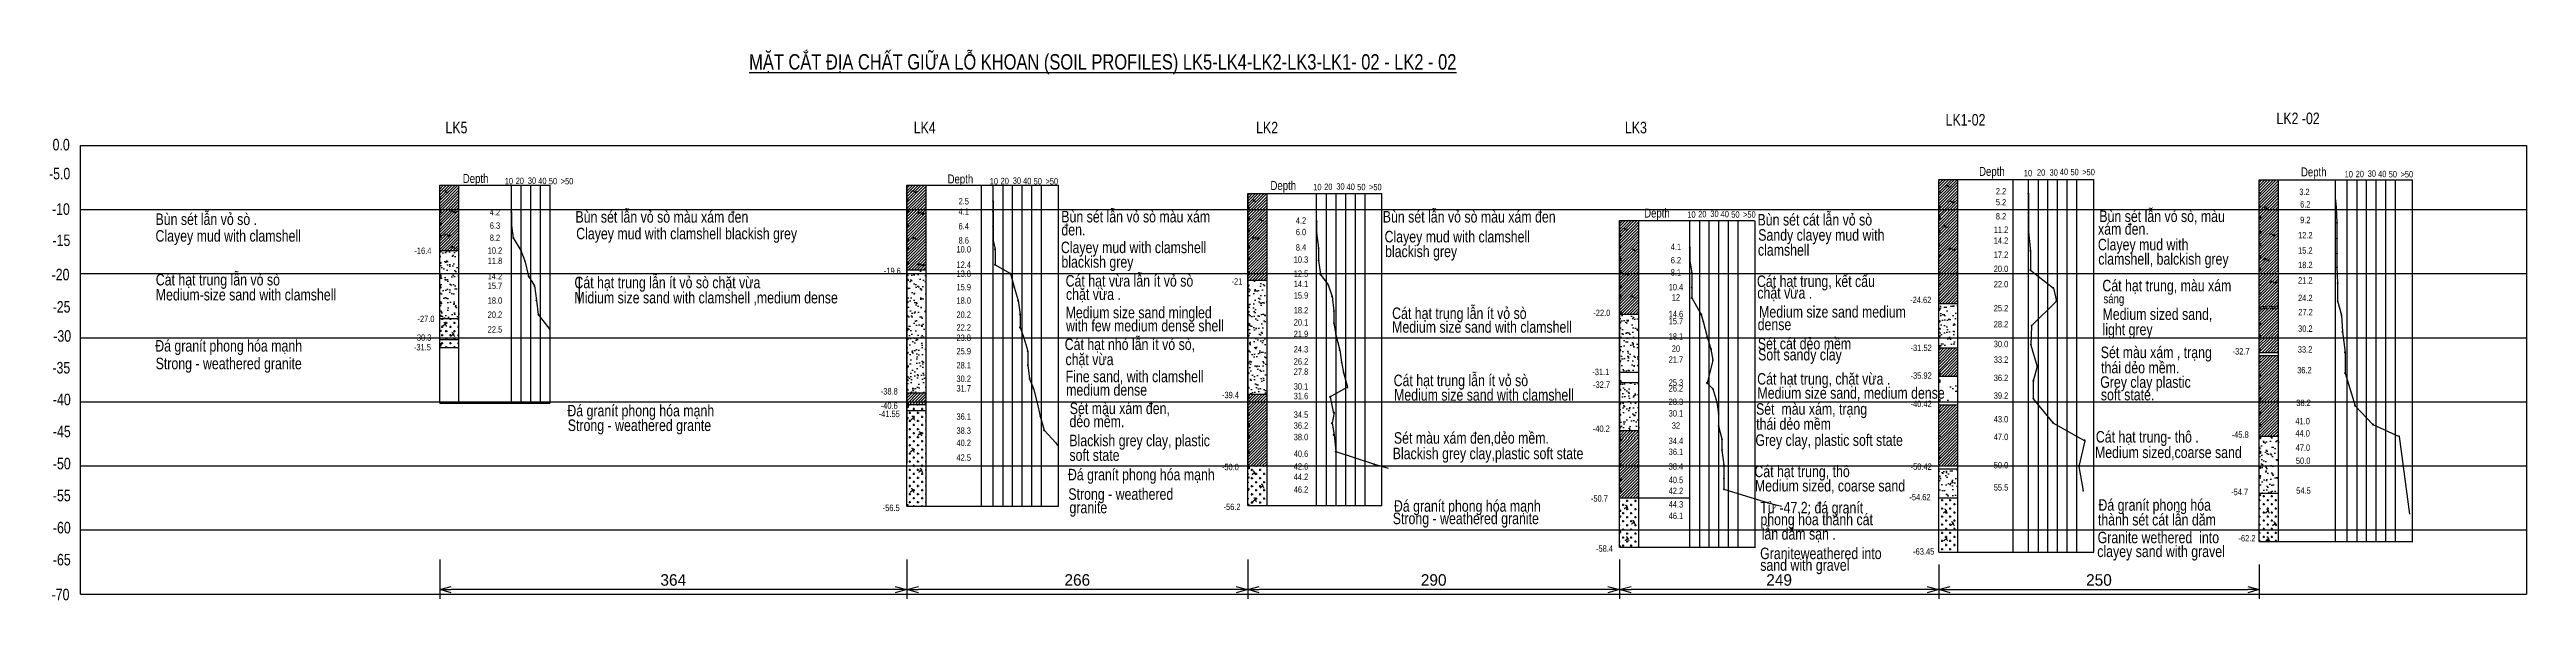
# Model space of a CAD drawing. Header units: millimetres. Extents: x -460 to 3871, y -2191 to 1614.
# Drawn here: x -459 to 1473, y 416 to 846 of the extents above; entities that cross this region are included whole.
import ezdxf
from ezdxf.enums import TextEntityAlignment as Align

# ---------------------------------------------------------------- set-up
doc = ezdxf.new("R2010")
doc.units = ezdxf.units.MM
for name, color, linetype in [('03_Dimension line', 4, 'Continuous'), ('HATCH', 8, 'Continuous'), ('Layer1', 7, 'Continuous'), ('Layer3', 7, 'Continuous'), ('Layer4', 7, 'Continuous'), ('Layer5', 7, 'Continuous'), ('LEGEND', 7, 'Continuous')]:
    doc.layers.add(name, color=color, linetype=linetype)
doc.layers.add('SPT Lines', color=7, linetype='Continuous', lineweight=30)
doc.styles.add('Kich Thuoc', font='vn_vni.shx')
doc.styles.add('TXT3', font='vn_vni.shx', dxfattribs={"width": 0.8})
doc.styles.add('vn_vni', font='vn_vni.shx', dxfattribs={"width": 0.8})
doc.dimstyles.new('D500', dxfattribs={"dimscale": 6, "dimtxt": 1.5, "dimasz": 1.5, "dimexe": 1.2, "dimexo": 0, "dimgap": 0.5, "dimtad": 1, "dimdec": 0, "dimzin": 0, "dimdsep": 46, "dimtxsty": 'Kich Thuoc', "dimblk": 'OPEN30', "dimcen": 0.09, "dimclrd": 256, "dimclre": 256, "dimclrt": 256, "dimadec": 0, "dimazin": 0, "dimtfac": 1, "dimtdec": 0, "dimtmove": 0, "dimatfit": 3, "dimldrblk": 'OPEN30', "dimfxl": 1, "dimtolj": 1, "dimtzin": 0, "dimarcsym": 0})
pattern_1 = [(45, (155.8844, 8.5974), (-1.122532, 1.122532), [])]
pattern_2 = [(0, (-471.6464, 83.2148), (3.175, 3.175), [1.5875, -4.7625]), (90, (-470.8526, 82.421), (-3.175, 3.175), [1.5875, -4.7625])]
pattern_3 = [(37.5, (155.8844, 8.5974), (-0.240005, 7.341199), [0, -5.7912, 0, -6.477, 0, -6.19125]), (7.5, (155.884, 8.597), (6.74285, 10.75238), [0, -3.1242, 0, -5.2197, 0, -2.00025]), (327.5, (151.198, 8.5974), (11.864886, 0.021558), [0, -1.905, 0, -6.858, 0, -8.9535]), (317.5, (151.198, 8.597), (11.45335, 3.34394), [0, -0.9525, 0, -4.4958, 0, -5.1435])]
pattern_4 = [(0, (155.8844, 8.5974), (3.175, 3.175), [1.5875, -4.7625]), (90, (156.678, 7.8036), (-3.175, 3.175), [1.5875, -4.7625])]

msp = doc.modelspace()

# ---------------------------------------------------------------- texts
at = {"layer": 'Layer1', "color": 4, "width": 0.8}
for s, height, style, p in [('%%UMAËT CAÉT ÑÒA CHAÁT GIÖÕA LOÃ KHOAN (SOIL PROFILES) LK5-LK4-LK2-LK3-LK1- 02 - LK2 - 02', 12, 'TXT3', (86.4, 830.5)), ('LK1-02', 9, 'vn_vni', (1019.8, 786.8)), ('LK2 -02', 9, 'vn_vni', (1277.9, 787.9)), ('LK5', 9, 'vn_vni', (-150.5, 780.7)), ('LK4', 9, 'vn_vni', (214.8, 780.7)), ('LK2', 9, 'vn_vni', (481.9, 780.7)), ('LK3', 9, 'vn_vni', (769.6, 780.7))]:
    msp.add_text(s, height=height, dxfattribs=dict(at, style=style)).set_placement(p)
at = {"layer": 'LEGEND', "color": 4, "style": 'vn_vni', "width": 0.8}
for s, height, p in [('0.0', 9, (-450.3, 771.9)), ('-5.0', 9, (-451.5, 749.3)), ('-10', 9, (-450.5, 721.6)), ('-15', 9, (-450.1, 697.2)), ('-16.4', 5, (-168.1, 689.1)), ('-20', 9, (-450.8, 670.5)), ('-19.6', 5, (198.1, 673.3)), ('-21', 5, (466.9, 665.2)), ('-25', 9, (-450, 645.3)), ('-27.0', 5, (-165.7, 635.9)), ('-22.0', 5, (751.6, 640.6)), ('-24.62', 5, (1000.4, 650.7)), ('-30', 9, (-449.5, 622.6)), ('-30.3', 5, (-168.1, 621.3)), ('-35', 9, (-450.2, 597.8)), ('-31.5', 5, (-168.5, 613.8)), ('-31.52', 5, (1000.7, 613.3)), ('-32.7', 5, (1250.3, 610.6)), ('-38.8', 5, (195.7, 579.4)), ('-31.1', 5, (750.8, 594.5)), ('-32.7', 5, (751.4, 584.6)), ('-35.92', 5, (1000.7, 591.7)), ('-40', 9, (-449.8, 573)), ('-41.55', 5, (195.7, 561.7)), ('-40.6', 5, (195.7, 568.2)), ('-39.4', 5, (461.9, 576.5)), ('-40.42', 5, (1000.7, 569.6)), ('-45', 9, (-449.8, 548)), ('-40.2', 5, (751.2, 550.2)), ('-45.8', 5, (1249.6, 545.6)), ('-50', 9, (-449.8, 523)), ('-50.0', 5, (461.8, 520.3)), ('-50.42', 5, (1000.7, 520.6)), ('-55', 9, (-449.8, 498)), ('-54.7', 5, (1249.2, 500.8)), ('-56.5', 5, (197.2, 488.4)), ('-56.2', 5, (463.1, 489.2)), ('-50.7', 5, (749.7, 495.8)), ('-54.62', 5, (999.8, 496.8)), ('-60', 9, (-449.8, 473)), ('-62.2', 5, (1254.9, 464.7)), ('-65', 9, (-449.8, 448)), ('-58.4', 5, (753.7, 456.7)), ('-63.45', 5, (1002.7, 454.4)), ('-70', 9, (-450.8, 420.8))]:
    msp.add_text(s, height=height, dxfattribs=at).set_placement(p, align=Align.MIDDLE)
for s, height, p in [('Depth', 7, (1045.9, 747.5)), ('Depth', 7, (1297, 747.1)), ('Depth', 7, (-137, 742)), ('Depth', 7, (241.2, 741.6)), ('Depth', 7, (493.1, 736.5)), ('Buøn seùt laãn voû soø .', 9, (-376.7, 709.2)), ('Buøn seùt laãn voû soø maøu xaùm ñen', 9, (-49.1, 711)), ('Buøn seùt laãn voû soø maøu xaùm', 9, (329.9, 711.2)), ('Buøn seùt laãn voû soø maøu xaùm ñen', 9, (580.7, 711.1)), ('Depth', 7, (784.6, 715)), (' Buøn seùt caùt laãn voû soø', 9, (870.4, 708.8)), ('Buøn seùt laãn voû soø, maøu', 9, (1139.7, 711.5)), ('Clayey mud with clamshell ', 9, (-376.7, 696.2)), ('Clayey mud with clamshell blackish grey  ', 9, (-48.5, 698)), ('Clayey mud with clamshell ', 9, (329.6, 687.2)), ('ñen.', 9, (330, 701)), ('Clayey mud with clamshell ', 9, (582.1, 695.6)), ('Sandy clayey mud with ', 9, (873.6, 696.9)), ('xaùm ñen.', 9, (1138.7, 701.6)), ('Clayey mud with ', 9, (1138.6, 689.4)), ('blackish grey ', 9, (330, 675.9)), ('blackish grey ', 9, (582.5, 684.1)), (' clamshell', 9, (870.7, 685.2)), ('clamshell, balckish grey', 9, (1138.9, 678.2)), ('Caùt haït trung laãn voû soø', 9, (-376.5, 662)), ('Medium-size sand with clamshell', 9, (-376.5, 650.3)), ('Caùt haït trung laãn ít voû soø chaët vöøa', 9, (-49.9, 659.8)), ('Midium size sand with clamshell ,medium dense ', 9, (-49.9, 648)), ('Caùt haït vöøa laãn ít voû soø', 9, (333.3, 661.1)), ('chaët vöøa .', 9, (333.6, 650.7)), ('Caùt haït trung, keát caáu', 9, (872.6, 660.8)), ('chaët vöøa .', 9, (872.9, 651.7)), ('Caùt haït trung, maøu xaùm', 9, (1142.1, 657.4)), ('Medium size sand mingled ', 9, (333.3, 636.4)), ('Caùt haït trung laãn ít voû soø', 9, (588, 635.8)), ('Medium size sand medium  ', 9, (874.3, 636.9)), ('Medium sized sand, ', 9, (1142.2, 635.1)), ('saùng', 7, (1142.9, 648.1)), (' Ñaù granít phong hoùa maïnh', 9, (-379.6, 610.4)), (' Caùt haït nhoû laãn ít voû soø,', 9, (329.9, 611.6)), ('with few medium dense shell', 9, (333.6, 626.1)), ('Medium size sand with clamshell  ', 9, (588, 625.1)), (' dense ', 9, (870.5, 627.1)), ('Seùt caùt deûo meàm', 9, (873.3, 612.1)), ('light grey', 9, (1142.2, 623.2)), ('Strong - weathered granite ', 9, (-376.6, 596.6)), (' chaët vöøa', 9, (330.5, 599.8)), ('Soft sandy clay', 9, (873.5, 603.5)), ('Seùt maøu xaùm , traïng', 9, (1140.8, 605.3)), ('thaùi deûo meàm.', 9, (1141.1, 593.4)), ('Fine sand, with clamshell ', 9, (333.3, 586.5)), ('medium dense ', 9, (333.7, 576)), ('Caùt haït trung laãn ít voû soø', 9, (589.2, 583.4)), ('Medium size sand with clamshell  ', 9, (589.5, 572.1)), ('Caùt haït trung, chaët vöøa .', 9, (872.8, 584.6)), ('Medium size sand, medium dense', 9, (873, 573.6)), ('Grey clay plastic', 9, (1140.4, 582.1)), ('soft state.', 9, (1140.9, 572.3)), (' Ñaù granít phong hoùa maïnh', 9, (-58.1, 559.8)), ('deûo meàm.', 9, (336.3, 551.4)), ('Seùt maøu xaùm ñen,', 9, (336.5, 561.6)), ('Seùt  maøu xaùm, traïng', 9, (871.9, 561.1)), ('Strong - weathered grante', 9, (-55.1, 548.4)), (' Blackish grey clay, plastic', 9, (333.5, 536.5)), ('Seùt maøu xaùm ñen,deûo meàm.', 9, (589.4, 538.5)), ('Grey clay, plastic soft state', 9, (871.4, 536.8)), ('thaùi deûo meàm', 9, (872, 549.4)), ('Caùt haït trung- thoâ .', 9, (1137, 539.4)), (' soft state', 9, (333.6, 525.1)), (' Blackish grey clay,plastic soft state', 9, (585.8, 526.4)), ('Caùt haït trung, thoâ', 9, (870.6, 512.4)), ('Medium sized,coarse sand', 9, (1136.3, 527.3)), (' Ñaù granít phong hoùa maïnh', 9, (332.4, 509.9)), ('Strong - weathered ', 9, (335.4, 494.7)), ('Medium sized, coarse sand', 9, (871, 501.2)), ('granite', 9, (336.3, 484.2)), ('Strong - weathered granite ', 9, (588.5, 475.7)), ('Ñaù granít phong hoùa maïnh', 9, (589.4, 485.4)), ('Töø -47.2: ñaù granít', 9, (875.2, 484.1)), ('phong hoùa thaønh caùt', 9, (875.3, 474.9)), ('thaønh seùt caùt laãn daêm', 9, (1138.6, 474.7)), ('Ñaù granít phong hoùa', 9, (1139, 486.2)), ('laãn daêm saïn .', 9, (876.3, 463.6)), ('Granite wethered  into ', 9, (1138.4, 460.8)), (' sand with gravel ', 9, (872.5, 439.3)), ('Graniteweathered into ', 9, (875.1, 448.4)), ('clayey sand with gravel', 9, (1138.1, 450))]:
    msp.add_text(s, height=height, dxfattribs=at).set_placement(p)
for s, p in [('10', (-101, 743.4)), ('20', (-92.5, 743.6)), ('30', (-83, 743.8)), ('40', (-74.9, 743.6)), ('50', (-66.6, 743.4)), ('>50', (-55.7, 743.4)), ('10', (277.3, 743.3)), ('20', (285.8, 743.5)), ('30', (295.3, 743.8)), ('40', (303.3, 743.5)), ('50', (311.6, 743.3)), ('>50', (322.5, 743.3)), ('10', (529.7, 738.8)), ('20', (538.2, 739)), ('30', (547.7, 739.3)), ('40', (555.7, 739)), ('50', (564, 738.8)), ('>50', (574.9, 738.8)), ('2.2', (1063, 735.5)), ('10', (1084.1, 749.7)), ('20', (1094.3, 750.2)), ('30', (1104.1, 750.2)), ('40', (1112.1, 750.7)), ('50', (1120.4, 750.5)), ('>50', (1131.3, 750.5)), ('3.2', (1299.7, 735)), ('10', (1334.3, 748.8)), ('20', (1342.9, 749)), ('30', (1352.3, 749.3)), ('40', (1360.4, 749)), ('50', (1368.7, 748.8)), ('>50', (1379.6, 748.8)), ('4.2', (-111.9, 719.2)), ('4.1', (253.8, 719.7)), ('2.5', (253.8, 727.7)), ('4.2', (516.9, 712.7)), ('10', (821.5, 717.4)), ('20', (830, 717.7)), ('30', (839.5, 717.9)), ('40', (847.5, 717.7)), ('50', (855.8, 717.4)), ('>50', (866.7, 717.4)), ('5.2', (1063, 727)), ('8.2', (1063, 716)), ('9.2', (1300.4, 713.1)), ('6.2', (1300.4, 725.3)), ('8.2', (-111.9, 699.2)), ('6.3', (-111.9, 708.7)), ('8.6', (253.8, 697.2)), ('6.4', (253.8, 708.2)), ('6.0', (516.9, 703.7)), ('11.2', (1063, 705.5)), ('14.2', (1063, 697)), ('12.2', (1300.4, 701.2)), ('10.2', (-111.9, 689.2)), ('11.8', (-111.9, 681.2)), ('10.0', (253.8, 690.2)), ('12.4', (253.8, 678.2)), ('10.3', (516.9, 682.2)), ('8.4', (516.9, 691.7)), ('4.1', (809.4, 692.2)), ('6.2', (809.4, 681.7)), ('20.0', (1063, 675)), ('17.2', (1063, 686)), ('15.2', (1300.4, 689.3)), ('18.2', (1300.4, 678)), ('14.2', (-111.9, 669.2)), ('15.7', (-111.9, 661.7)), ('13.8', (253.8, 671.2)), ('15.9', (253.8, 660.7)), ('12.5', (516.9, 671.2)), ('14.1', (516.9, 663.2)), ('10.4', (809.4, 660.7)), ('8.1', (809.4, 672.2)), ('22.0', (1063, 663)), ('21.2', (1300.4, 666)), ('20.2', (-111.9, 639.2)), ('18.0', (-111.9, 650.2)), ('20.2', (253.8, 639.2)), ('18.0', (253.8, 650.2)), ('15.9', (516.9, 654.2)), ('18.2', (516.9, 642.7)), ('14.6', (809.4, 639.7)), ('12', (809.4, 652.7)), ('25.2', (1063, 644.3)), ('24.2', (1300.4, 652.3)), ('27.2', (1300.6, 641.2)), ('22.5', (-111.9, 627.7)), ('22.2', (253.8, 629.2)), ('23.8', (253.8, 621.2)), ('20.1', (516.9, 633.2)), ('21.9', (516.9, 624.2)), ('15.7', (809.4, 634.2)), ('18.1', (809.4, 622.2)), ('28.2', (1063, 631.8)), ('30.0', (1063, 616.3)), ('30.2', (1300.4, 628.3)), ('25.9', (253.8, 610.7)), ('28.1', (253.8, 599.7)), ('24.3', (516.9, 612.2)), ('26.2', (516.9, 602.7)), ('21.7', (809.4, 604.2)), ('20', (809.4, 612.7)), ('33.2', (1063, 604.1)), ('33.2', (1300.2, 612.1)), ('30.2', (253.8, 589.2)), ('31.7', (253.8, 581.7)), ('30.1', (516.9, 583.2)), ('27.8', (516.9, 594.7)), ('25.3', (809.4, 586.2)), ('26.2', (809.4, 581.7)), ('36.2', (1063, 589.9)), ('36.2', (1299.7, 595.9)), ('36.1', (253.8, 559.7)), ('31.6', (516.9, 575.7)), ('34.5', (516.9, 561.2)), ('30.1', (809.4, 562.2)), ('28.3', (809.4, 571.2)), ('39.2', (1063, 576.1)), ('38.2', (1299, 570.4)), ('40.2', (253.8, 539.2)), ('38.3', (253.8, 548.7)), ('36.2', (516.9, 552.7)), ('38.0', (516.9, 543.7)), ('34.4', (809.4, 540.7)), ('32', (809.4, 552.7)), ('43.0', (1063, 557.6)), ('47.0', (1063, 543.8)), ('41.0', (1298.3, 556.1)), ('44.0', (1298.3, 546.6)), ('42.5', (253.8, 527.7)), ('40.6', (516.9, 530.7)), ('42.6', (516.9, 520.7)), ('36.1', (809.4, 532.2)), ('38.4', (809.4, 520.7)), ('50.0', (1063, 521.7)), ('47.0', (1298.5, 535.4)), ('50.0', (1298.7, 525.2)), ('44.2', (516.9, 512.7)), ('46.2', (516.9, 502.7)), ('40.5', (809.4, 510.2)), ('42.2', (809.4, 501.7)), ('55.5', (1063, 504.4)), ('54.5', (1299, 501.9)), ('44.3', (809.4, 491.2)), ('46.1', (809.4, 482.2))]:
    msp.add_text(s, height=5, dxfattribs=at).set_placement(p, align=Align.MIDDLE_CENTER)

# ---------------------------------------------------------------- blocks, each defined once
blk = doc.blocks.new('WeaSym')
at = {"layer": 'Layer5'}
for points, knots in [([(0.3, 0.4), (0.2, 0.4), (0.1, 0.3), (-0.1, 0.2), (-0.3, -0.1), (-0.2, -0.6), (-1, -0.9), (-1.6, -1.2), (-1.6, -1.6), (-1.7, -1.7)], [0, 0, 0, 0, 0.248602, 0.391484, 0.732345, 1.135543, 1.988104, 2.650597, 3.069283, 3.069283, 3.069283, 3.069283]), ([(-1, 1.5), (-0.7, 1.4), (-0.1, 1.2), (0.4, 0.2), (0.4, -0.8), (0.9, -1.4), (1.1, -1.7)], [0, 0, 0, 0, 0.980013, 1.868212, 3.088691, 4.043605, 4.043605, 4.043605, 4.043605])]:
    blk.add_open_spline(points, degree=3, knots=knots, dxfattribs=at)
blk = doc.blocks.new('Mud')
at = {"layer": 'Layer1'}
blk.add_open_spline([(-2.5, -0.5), (-2.3, -0.2), (-2, 0.3), (-1.2, 0.8), (-0.4, 0.4), (0.1, -0.1), (0.7, -0.7), (1.5, -0.9), (2, -0.3), (2.3, 0.1), (2.4, 0.3)], degree=3, knots=[0, 0, 0, 0, 1.010535, 1.796684, 2.438777, 3.51977, 4.07449, 5.00931, 5.585625, 6.332998, 6.332998, 6.332998, 6.332998], dxfattribs=at)
blk = doc.blocks.new('MAUVUONG')
blk.add_lwpolyline([(0, -2), (0, 0), (1, 0), (1, -2)], close=True)
blk.add_solid([(0, 0), (1, 0), (0, -2), (1, -2)])
blk = doc.blocks.new('_Open30')
at = {"color": 0, "linetype": 'ByBlock', "lineweight": -2}
for p, q in [((-1, 0.27), (0, 0)), ((0, 0), (-1, -0.27)), ((0, 0), (-1, 0))]:
    blk.add_line(p, q, dxfattribs=at)
blk = doc.blocks.new('*D4')
at = {"layer": '03_Dimension line', "lineweight": -2, "transparency": 16777216}
for p, q in [((1014.4, 444.1), (1014.4, 417.4)), ((1264.5, 444.1), (1264.5, 417.4)), ((1023.4, 424.6), (1255.5, 424.6))]:
    blk.add_line(p, q, dxfattribs=at)
at = {"layer": 'DEFPOINTS', "color": 0, "transparency": 16777216}
for p in [(1014.4, 444.1), (1264.5, 444.1), (1264.5, 424.6)]:
    blk.add_point(p, dxfattribs=at)
at = {"layer": '03_Dimension line', "lineweight": -2, "transparency": 16777216, "xscale": 9, "yscale": 9, "zscale": 9, "rotation": 180}
blk.add_blockref('_Open30', (1014.4, 424.6), dxfattribs=at)
at = {"layer": '03_Dimension line', "lineweight": -2, "transparency": 16777216, "xscale": 9, "yscale": 9, "zscale": 9}
blk.add_blockref('_Open30', (1264.5, 424.6), dxfattribs=at)
at = {"layer": '03_Dimension line', "transparency": 16777216, "insert": (1139.4, 432.1), "char_height": 9, "attachment_point": 5, "style": 'Kich Thuoc'}
blk.add_mtext('\\A1;250', dxfattribs=at)
blk = doc.blocks.new('*D5')
at = {"layer": '03_Dimension line', "lineweight": -2, "transparency": 16777216}
for p, q in [((765.4, 448.1), (765.4, 417.4)), ((1014.4, 444.1), (1014.4, 417.4)), ((1005.4, 424.6), (774.4, 424.6))]:
    blk.add_line(p, q, dxfattribs=at)
at = {"layer": 'DEFPOINTS', "color": 0, "transparency": 16777216}
for p in [(765.4, 448.1), (1014.4, 444.1), (765.4, 424.6)]:
    blk.add_point(p, dxfattribs=at)
at = {"layer": '03_Dimension line', "lineweight": -2, "transparency": 16777216, "xscale": 9, "yscale": 9, "zscale": 9, "rotation": 180}
blk.add_blockref('_Open30', (765.4, 424.6), dxfattribs=at)
at = {"layer": '03_Dimension line', "lineweight": -2, "transparency": 16777216, "xscale": 9, "yscale": 9, "zscale": 9}
blk.add_blockref('_Open30', (1014.4, 424.6), dxfattribs=at)
at = {"layer": '03_Dimension line', "transparency": 16777216, "insert": (889.9, 432.1), "char_height": 9, "attachment_point": 5, "style": 'Kich Thuoc'}
blk.add_mtext('\\A1;249', dxfattribs=at)
blk = doc.blocks.new('*D6')
at = {"layer": '03_Dimension line', "lineweight": -2, "transparency": 16777216}
for p, q in [((475.4, 448.1), (475.4, 417.4)), ((765.4, 448.1), (765.4, 417.4)), ((756.4, 424.6), (484.4, 424.6))]:
    blk.add_line(p, q, dxfattribs=at)
at = {"layer": 'DEFPOINTS', "color": 0, "transparency": 16777216}
for p in [(475.4, 448.1), (765.4, 448.1), (475.4, 424.6)]:
    blk.add_point(p, dxfattribs=at)
at = {"layer": '03_Dimension line', "lineweight": -2, "transparency": 16777216, "xscale": 9, "yscale": 9, "zscale": 9, "rotation": 180}
blk.add_blockref('_Open30', (475.4, 424.6), dxfattribs=at)
at = {"layer": '03_Dimension line', "lineweight": -2, "transparency": 16777216, "xscale": 9, "yscale": 9, "zscale": 9}
blk.add_blockref('_Open30', (765.4, 424.6), dxfattribs=at)
at = {"layer": '03_Dimension line', "transparency": 16777216, "insert": (620.4, 432.1), "char_height": 9, "attachment_point": 5, "style": 'Kich Thuoc'}
blk.add_mtext('\\A1;290', dxfattribs=at)
blk = doc.blocks.new('*D7')
at = {"layer": '03_Dimension line', "lineweight": -2, "transparency": 16777216}
for p, q in [((209.4, 448.1), (209.4, 417.4)), ((475.4, 448.1), (475.4, 417.4)), ((466.4, 424.6), (218.4, 424.6))]:
    blk.add_line(p, q, dxfattribs=at)
at = {"layer": 'DEFPOINTS', "color": 0, "transparency": 16777216}
for p in [(209.4, 448.1), (475.4, 448.1), (209.4, 424.6)]:
    blk.add_point(p, dxfattribs=at)
at = {"layer": '03_Dimension line', "lineweight": -2, "transparency": 16777216, "xscale": 9, "yscale": 9, "zscale": 9, "rotation": 180}
blk.add_blockref('_Open30', (209.4, 424.6), dxfattribs=at)
at = {"layer": '03_Dimension line', "lineweight": -2, "transparency": 16777216, "xscale": 9, "yscale": 9, "zscale": 9}
blk.add_blockref('_Open30', (475.4, 424.6), dxfattribs=at)
at = {"layer": '03_Dimension line', "transparency": 16777216, "insert": (342.4, 432.1), "char_height": 9, "attachment_point": 5, "style": 'Kich Thuoc'}
blk.add_mtext('\\A1;266', dxfattribs=at)
blk = doc.blocks.new('*D8')
at = {"layer": '03_Dimension line', "lineweight": -2, "transparency": 16777216}
for p, q in [((-155, 448.1), (-155, 417.4)), ((209.4, 448.1), (209.4, 417.4)), ((200.4, 424.6), (-146, 424.6))]:
    blk.add_line(p, q, dxfattribs=at)
at = {"layer": 'DEFPOINTS', "color": 0, "transparency": 16777216}
for p in [(-155, 448.1), (209.4, 448.1), (-155, 424.6)]:
    blk.add_point(p, dxfattribs=at)
at = {"layer": '03_Dimension line', "lineweight": -2, "transparency": 16777216, "xscale": 9, "yscale": 9, "zscale": 9, "rotation": 180}
blk.add_blockref('_Open30', (-155, 424.6), dxfattribs=at)
at = {"layer": '03_Dimension line', "lineweight": -2, "transparency": 16777216, "xscale": 9, "yscale": 9, "zscale": 9}
blk.add_blockref('_Open30', (209.4, 424.6), dxfattribs=at)
at = {"layer": '03_Dimension line', "transparency": 16777216, "insert": (27.2, 432.1), "char_height": 9, "attachment_point": 5, "style": 'Kich Thuoc'}
blk.add_mtext('\\A1;364', dxfattribs=at)

# ---------------------------------------------------------------- dimensions: what is measured, and where the dimension line sits
at = {"layer": '03_Dimension line', "color": 4}
for base, p1, p2, picture, middle in [((-155, 424.6), (209.4, 448.1), (-155, 448.1), '*D8', (27.2, 432.1)), ((209.4, 424.6), (475.4, 448.1), (209.4, 448.1), '*D7', (342.4, 432.1)), ((475.4, 424.6), (765.4, 448.1), (475.4, 448.1), '*D6', (620.4, 432.1)), ((765.4, 424.6), (1014.4, 444.1), (765.4, 448.1), '*D5', (889.9, 432.1)), ((1264.5, 424.6), (1014.4, 444.1), (1264.5, 444.1), '*D4', (1139.4, 432.1))]:
    dim = msp.add_linear_dim(base=base, p1=p1, p2=p2, dimstyle='D500', dxfattribs=at)
    dim.commit()
    dim.dimension.update_dxf_attribs({"geometry": picture, "text_midpoint": middle})

# ---------------------------------------------------------------- hatches: boundary and pattern name
at = {"layer": 'HATCH'}
h = msp.add_hatch(dxfattribs=at)
h.set_pattern_fill('ANSI31', color=256, scale=0.5, style=0)
h.set_pattern_definition(pattern_1)
h.paths.add_polyline_path([(-140, 740.2), (-155, 740.2), (-155, 728.2), (-140, 728.2)])
h.paths.add_polyline_path([(-140, 728.2), (-155, 728.2), (-155, 721), (-154, 721), (-154, 719), (-155, 719), (-155, 710.5), (-154, 710.5), (-154, 708.5), (-155, 708.5), (-155, 701.2), (-154, 701.2), (-154, 699.2), (-155, 699.2), (-155, 689.2), (-140, 689.2)])
h = msp.add_hatch(dxfattribs=at)
h.set_pattern_fill('ANSI31', color=256, scale=0.5, style=0)
h.set_pattern_definition(pattern_1)
h.paths.add_polyline_path([(224.4, 740.2), (209.4, 740.2), (209.4, 727.2), (224.4, 727.2)])
h.paths.add_polyline_path([(224.4, 727.2), (209.4, 727.2), (209.4, 721.5), (210.4, 721.5), (210.4, 719.5), (209.4, 719.5), (209.4, 710.2), (210.4, 710.2), (210.4, 708.2), (209.4, 708.2), (209.4, 699), (210.4, 699), (210.4, 697), (209.4, 697), (209.4, 692), (210.4, 692), (210.4, 690), (209.4, 690), (209.4, 680), (210.4, 680), (210.4, 678), (209.4, 678), (209.4, 674.2), (224.4, 674.2)])
h = msp.add_hatch(dxfattribs=at)
h.set_pattern_fill('ANSI31', color=256, scale=0.5, style=0)
h.set_pattern_definition(pattern_1)
h.paths.add_polyline_path([(1029.4, 721.2), (1014.4, 721.2), (1014.4, 716), (1015.4, 716), (1015.4, 714), (1014.4, 714), (1014.4, 705), (1015.4, 705), (1015.4, 703), (1014.4, 703), (1014.4, 686), (1015.4, 686), (1015.4, 684), (1014.4, 684), (1014.4, 671.2), (1029.4, 671.2)])
h.paths.add_polyline_path([(1029.4, 744.8), (1014.4, 744.8), (1014.4, 724.5), (1015.4, 724.5), (1015.4, 722.5), (1014.4, 722.5), (1014.4, 721.2), (1029.4, 721.2)])
h.paths.add_polyline_path([(1029.4, 647.8), (1029.4, 671.2), (1014.4, 671.2), (1014.4, 647.8)])
h = msp.add_hatch(dxfattribs=at)
h.set_pattern_fill('ANSI31', color=256, scale=0.5, style=0)
h.set_pattern_definition(pattern_1)
h.paths.add_polyline_path([(1279.5, 744.3), (1264.5, 744.3), (1264.5, 721.2), (1279.5, 721.2)])
h = msp.add_hatch(dxfattribs=at)
h.set_pattern_fill('ANSI31', color=256, scale=0.5, style=0)
h.set_pattern_definition(pattern_1)
h.paths.add_polyline_path([(490.4, 733.7), (475.4, 733.7), (475.4, 716.7), (490.4, 716.7)])
h.paths.add_polyline_path([(490.4, 716.7), (475.4, 716.7), (475.4, 714.7), (476.4, 714.7), (476.4, 712.7), (475.4, 712.7), (475.4, 705.5), (476.4, 705.5), (476.4, 703.5), (475.4, 703.5), (475.4, 693.5), (476.4, 693.5), (476.4, 691.5), (475.4, 691.5), (475.4, 684), (476.4, 684), (476.4, 682), (475.4, 682), (475.4, 673), (476.4, 673), (476.4, 671), (475.4, 671), (475.4, 666.2), (490.4, 666.2)])
h = msp.add_hatch(dxfattribs=at)
h.set_pattern_fill('ANSI31', color=256, scale=0.5, style=0)
h.set_pattern_definition(pattern_1)
h.paths.add_polyline_path([(1279.5, 671.2), (1279.5, 721.2), (1264.5, 721.2), (1264.5, 715.8), (1265.5, 715.8), (1265.5, 713.8), (1264.5, 713.8), (1264.5, 704.3), (1265.5, 704.3), (1265.5, 702.3), (1264.5, 702.3), (1264.5, 694.8), (1265.5, 694.8), (1265.5, 692.8), (1264.5, 692.8), (1264.5, 685.3), (1265.5, 685.3), (1265.5, 683.3), (1264.5, 683.3), (1264.5, 671.2)])
h = msp.add_hatch(dxfattribs=at)
h.set_pattern_fill('ANSI31', color=256, scale=0.5, style=0)
h.set_pattern_definition(pattern_1)
h.paths.add_polyline_path([(780.4, 712.7), (765.4, 712.7), (765.4, 691.2), (780.4, 691.2)])
h.paths.add_polyline_path([(780.4, 691.2), (765.4, 691.2), (765.4, 683.2), (766.4, 683.2), (766.4, 681.2), (765.4, 681.2), (765.4, 673.7), (766.4, 673.7), (766.4, 671.7), (765.4, 671.7), (765.4, 662.2), (766.4, 662.2), (766.4, 660.2), (765.4, 660.2), (765.4, 654.2), (766.4, 654.2), (766.4, 652.2), (765.4, 652.2), (765.4, 641.2), (766.4, 641.2), (766.4, 639.7), (780.4, 639.7)])
h = msp.add_hatch(dxfattribs=at)
h.set_pattern_fill('ANSI31', color=256, scale=0.5, style=0)
h.set_pattern_definition(pattern_1)
h.paths.add_polyline_path([(1264.5, 621.2), (1279.5, 621.2), (1279.5, 671.2), (1264.5, 671.2)])
h.paths.add_polyline_path([(1154.3, 628.3), (1267.7, 628.3), (1267.7, 603.6), (1154.3, 603.6)], flags=9)
h = msp.add_hatch(dxfattribs=at)
h.set_pattern_fill('ANSI31', color=256, scale=0.5, style=0)
h.set_pattern_definition(pattern_1)
h.paths.add_polyline_path([(1279.5, 609.8), (1279.5, 621.2), (1264.5, 621.2), (1264.5, 609.8)])
h.paths.add_polyline_path([(1154.3, 628.3), (1267.7, 628.3), (1267.7, 603.6), (1154.3, 603.6)], flags=9)
h = msp.add_hatch(dxfattribs=at)
h.set_pattern_fill('ANSI31', color=256, scale=0.5, style=0)
h.set_pattern_definition(pattern_1)
h.paths.add_polyline_path([(1029.4, 613.3), (1014.4, 613.3), (1014.4, 594.5), (1015.4, 594.5), (1015.4, 592.5), (1014.4, 592.5), (1014.4, 591.3), (1029.4, 591.3)])
h = msp.add_hatch(dxfattribs=at)
h.set_pattern_fill('ANSI31', color=256, scale=0.5, style=0)
h.set_pattern_definition(pattern_1)
h.paths.add_polyline_path([(1279.5, 607.3), (1264.5, 607.3), (1264.5, 574.3), (1265.5, 574.3), (1265.5, 572.3), (1264.5, 572.3), (1264.5, 571.2), (1279.5, 571.2), (1279.5, 574.3)])
h.paths.add_polyline_path([(1265.5, 561.3), (1264.5, 561.3), (1264.5, 553.8), (1265.5, 553.8), (1265.5, 551.8), (1264.5, 551.8), (1264.5, 544.3), (1279.5, 544.3), (1279.5, 571.2), (1264.5, 571.2), (1264.5, 563.3), (1265.5, 563.3)])
h = msp.add_hatch(dxfattribs=at)
h.set_pattern_fill('ANSI31', color=256, scale=0.5, style=0)
h.set_pattern_definition(pattern_1)
h.paths.add_polyline_path([(224.4, 578.2), (209.4, 578.2), (209.4, 570.2), (224.4, 570.2)])
h = msp.add_hatch(dxfattribs=at)
h.set_pattern_fill('ANSI31', color=256, scale=0.5, style=0)
h.set_pattern_definition(pattern_1)
h.paths.add_polyline_path([(490.4, 577.2), (475.4, 577.2), (475.4, 563.7), (490.4, 563.7)])
h = msp.add_hatch(dxfattribs=at)
h.set_pattern_fill('ANSI31', color=256, scale=0.5, style=0)
h.set_pattern_definition(pattern_1)
h.paths.add_polyline_path([(490.4, 563.7), (475.4, 563.7), (475.4, 554.2), (476.4, 554.2), (476.4, 552.2), (475.4, 552.2), (475.4, 545.5), (476.4, 545.5), (476.4, 543.5), (475.4, 543.5), (475.4, 532.5), (476.4, 532.5), (476.4, 530.5), (475.4, 530.5), (475.4, 521.2), (490.4, 521.2)])
h = msp.add_hatch(dxfattribs=at)
h.set_pattern_fill('ANSI31', color=256, scale=0.5, style=0)
h.set_pattern_definition(pattern_1)
h.paths.add_polyline_path([(1029.4, 568.8), (1014.4, 568.8), (1014.4, 521.2), (1029.4, 521.2)])
h = msp.add_hatch(dxfattribs=at)
h.set_pattern_fill('ANSI31', color=256, scale=0.5, style=0)
h.set_pattern_definition(pattern_1)
h.paths.add_polyline_path([(780.4, 542.7), (765.4, 542.7), (765.4, 542.2), (766.4, 542.2), (766.4, 540.2), (765.4, 540.2), (765.4, 533.7), (766.4, 533.7), (766.4, 531.7), (765.4, 531.7), (765.4, 522.2), (766.4, 522.2), (766.4, 520.2), (765.4, 520.2), (765.4, 511.7), (766.4, 511.7), (766.4, 509.7), (765.4, 509.7), (765.4, 503.2), (766.4, 503.2), (766.4, 501.2), (765.4, 501.2), (765.4, 496.2), (780.4, 496.2)])
at = {"layer": 'Layer1'}
h = msp.add_hatch(dxfattribs=at)
h.set_pattern_fill('DOTS', color=256, style=0)
h.set_pattern_definition([(0, (-596.6645, 993.3315), (0.79375, 1.5875), [0, -1.5875])])
h.paths.add_polyline_path([(1264.5, 645.8), (1264.5, 643.3), (1279.5, 643.3), (1279.5, 645.8)])
h.paths.add_polyline_path([(1266.7, 641.3), (1278.4, 641.3), (1278.4, 648.9), (1266.7, 648.9)], flags=9)
h = msp.add_hatch(dxfattribs=at)
h.set_pattern_fill('AR-SAND', color=256, scale=0.5, style=0)
h.set_pattern_definition([(37.5, (155.884, 8.597), (-0.8, 24.47066), [0, -19.304, 0, -21.59, 0, -20.6375]), (7.5, (155.884, 8.597), (22.4762, 35.8413), [0, -10.414, 0, -17.399, 0, -6.6675]), (327.5, (140.263, 8.597), (39.5496, 0.07186), [0, -6.35, 0, -22.86, 0, -29.845]), (317.5, (140.263, 8.597), (38.1778, 11.1465), [0, -3.175, 0, -14.986, 0, -17.145])])
h.paths.add_polyline_path([(1029.4, 591.3), (1014.4, 591.3), (1014.4, 588.3), (1015.4, 588.3), (1015.4, 586.3), (1014.4, 586.3), (1014.4, 571.2), (1029.4, 571.2), (1029.4, 574.8)])
h = msp.add_hatch(dxfattribs=at)
h.set_pattern_fill('CROSS', color=256, scale=0.5, style=0)
h.set_pattern_definition(pattern_4)
h.paths.add_polyline_path([(1029.4, 496.3), (1014.4, 496.3), (1014.4, 471.3), (1029.4, 471.3)])
h.paths.add_polyline_path([(1029.4, 471.3), (1014.4, 471.3), (1014.4, 453.8), (1029.4, 453.8)])
h = msp.add_hatch(dxfattribs=at)
h.set_pattern_fill('CROSS', color=256, scale=0.5, style=0)
h.set_pattern_definition(pattern_4)
h.paths.add_polyline_path([(1264.5, 471.3), (1279.5, 471.3), (1279.5, 499.8), (1264.5, 499.8)])
h.paths.add_polyline_path([(1279.5, 462.3), (1279.5, 471.3), (1264.5, 471.3), (1264.5, 462.3)])
at = {"layer": 'Layer3'}
h = msp.add_hatch(dxfattribs=at)
h.set_pattern_fill('AR-SAND', color=256, scale=0.15, style=0)
h.set_pattern_definition([(37.5, (-1045.9774, 550.215), (-0.240005, 7.3412), [0, -5.7912, 0, -6.477, 0, -6.19125]), (7.5, (-1045.977, 550.215), (6.74285, 10.75238), [0, -3.1242, 0, -5.2197, 0, -2.00025]), (327.5, (-1050.6637, 550.215), (11.864886, 0.021558), [0, -1.905, 0, -6.858, 0, -8.9535]), (317.5, (-1050.664, 550.215), (11.45335, 3.34394), [0, -0.9525, 0, -4.4958, 0, -5.1435])])
h.paths.add_polyline_path([(-140, 689.2), (-155, 689.2), (-155, 636.2), (-140, 636.2)])
h = msp.add_hatch(dxfattribs=at)
h.set_pattern_fill('AR-SAND', color=256, scale=0.15, style=0)
h.set_pattern_definition([(37.5, (-471.6464, 550.215), (-0.240005, 7.3412), [0, -5.7912, 0, -6.477, 0, -6.19125]), (7.5, (-471.646, 550.215), (6.74285, 10.75238), [0, -3.1242, 0, -5.2197, 0, -2.00025]), (327.5, (-476.333, 550.215), (11.864886, 0.02156), [0, -1.905, 0, -6.858, 0, -8.9535]), (317.5, (-476.333, 550.215), (11.45335, 3.34394), [0, -0.9525, 0, -4.4958, 0, -5.1435])])
h.paths.add_polyline_path([(224.4, 674.2), (209.4, 674.2), (209.4, 578.2), (224.4, 578.2)])
h = msp.add_hatch(dxfattribs=at)
h.set_pattern_fill('AR-SAND', color=256, scale=0.15, style=0)
h.set_pattern_definition([(37.5, (214.3536, 543.715), (-0.24, 7.3412), [0, -5.7912, 0, -6.477, 0, -6.19125]), (7.5, (214.354, 543.715), (6.74285, 10.75238), [0, -3.1242, 0, -5.2197, 0, -2.00025]), (327.5, (209.667, 543.715), (11.86489, 0.02156), [0, -1.905, 0, -6.858, 0, -8.9535]), (317.5, (209.667, 543.715), (11.45335, 3.34394), [0, -0.9525, 0, -4.4958, 0, -5.1435])])
h.paths.add_polyline_path([(490.4, 666.2), (475.4, 666.2), (475.4, 577.2), (490.4, 577.2)])
h = msp.add_hatch(dxfattribs=at)
h.set_pattern_fill('AR-SAND', color=256, scale=0.15, style=0)
h.set_pattern_definition([(37.5, (294.3536, 522.715), (-0.240005, 7.3412), [0, -5.7912, 0, -6.477, 0, -6.19125]), (7.5, (294.354, 522.715), (6.74285, 10.75238), [0, -3.1242, 0, -5.2197, 0, -2.00025]), (327.5, (289.667, 522.715), (11.864886, 0.02156), [0, -1.905, 0, -6.858, 0, -8.9535]), (317.5, (289.667, 522.715), (11.45335, 3.34394), [0, -0.9525, 0, -4.4958, 0, -5.1435])])
h.paths.add_polyline_path([(780.4, 639.7), (766.4, 639.7), (766.4, 639.2), (765.4, 639.2), (765.4, 594.2), (780.4, 594.2)])
h.paths.add_polyline_path([(780.4, 586.2), (766.4, 586.2), (766.4, 585.7), (765.4, 585.7), (765.4, 548.7), (780.4, 548.7)])
h = msp.add_hatch(dxfattribs=at)
h.set_pattern_fill('AR-SAND', color=256, scale=0.15, style=0)
h.set_pattern_definition(pattern_3)
h.paths.add_polyline_path([(1029.4, 647.8), (1014.4, 647.8), (1014.4, 621.2), (1029.4, 621.2)])
h.paths.add_polyline_path([(1014.4, 621.2), (1014.4, 613.3), (1029.4, 613.3), (1029.4, 621.2)])
h = msp.add_hatch(dxfattribs=at)
h.set_pattern_fill('AR-SAND', color=256, scale=0.15, style=0)
h.set_pattern_definition(pattern_3)
h.paths.add_polyline_path([(1265.5, 532.8), (1265.5, 530.8), (1264.5, 530.8), (1264.5, 521.2), (1279.5, 521.2), (1279.5, 544.3), (1265.5, 544.3), (1265.5, 542.3), (1264.5, 542.3), (1264.5, 532.8)])
h.paths.add_polyline_path([(1279.5, 521.2), (1264.5, 521.2), (1264.5, 499.8), (1279.5, 499.8)])
h = msp.add_hatch(dxfattribs=at)
h.set_pattern_fill('AR-SAND', color=256, scale=0.15, style=0)
h.set_pattern_definition(pattern_3)
h.paths.add_polyline_path([(1029.4, 518.8), (1014.4, 518.8), (1014.4, 497.8), (1029.4, 497.8)])
at = {"layer": 'Layer4'}
h = msp.add_hatch(dxfattribs=at)
h.set_pattern_fill('ANSI31', color=256, scale=0.5, style=0)
h.set_pattern_definition([(45, (-471.6464, 83.2148), (-1.122532, 1.122532), [])])
h.paths.add_polyline_path([(224.4, 570.2), (209.4, 570.2), (209.4, 570.1), (210.4, 570.1), (210.4, 569.2), (224.4, 569.2)])
h = msp.add_hatch(dxfattribs=at)
h.set_pattern_fill('ANSI31', color=256, scale=0.5, style=0)
h.set_pattern_definition([(45, (294.3536, 522.7148), (-1.122532, 1.122532), [])])
h.paths.add_polyline_path([(780.4, 548.7), (765.4, 548.7), (765.4, 542.7), (780.4, 542.7)])
at = {"layer": 'Layer5'}
h = msp.add_hatch(dxfattribs=at)
h.set_pattern_fill('CROSS', color=256, scale=0.5, style=0)
h.set_pattern_definition([(0, (-1045.9774, 550.2148), (3.175, 3.175), [1.5875, -4.7625]), (90, (-1045.1836, 549.421), (-3.175, 3.175), [1.5875, -4.7625])])
h.paths.add_polyline_path([(-140, 636.2), (-155, 636.2), (-155, 619.7), (-140, 619.7)])
h.paths.add_polyline_path([(-140, 619.7), (-155, 619.7), (-155, 616.7), (-154, 616.7), (-154, 614.7), (-155, 614.7), (-155, 613.7), (-140, 613.7)])
h = msp.add_hatch(dxfattribs=at)
h.set_pattern_fill('CROSS', color=256, scale=0.5, style=0)
h.set_pattern_definition(pattern_2)
h.paths.add_polyline_path([(224.4, 569.2), (210.4, 569.2), (210.4, 568.1), (210.4, 566.8), (209.4, 566.8), (209.4, 564.5), (224.4, 564.5)])
h = msp.add_hatch(dxfattribs=at)
h.set_pattern_fill('CROSS', color=256, scale=0.5, style=0)
h.set_pattern_definition(pattern_2)
h.paths.add_polyline_path([(224.4, 564.5), (209.4, 564.5), (209.4, 489.7), (224.4, 489.7)])
h = msp.add_hatch(dxfattribs=at)
h.set_pattern_fill('CROSS', color=256, scale=0.5, style=0)
h.set_pattern_definition([(0, (214.3536, 76.7148), (3.175, 3.175), [1.5875, -4.7625]), (90, (215.1474, 75.921), (-3.175, 3.175), [1.5875, -4.7625])])
h.paths.add_polyline_path([(490.4, 521.2), (475.4, 521.2), (475.4, 521), (476.4, 521), (476.4, 519), (475.4, 519), (475.4, 490.2), (490.4, 490.2)])
h = msp.add_hatch(dxfattribs=at)
h.set_pattern_fill('CROSS', color=256, scale=0.5, style=0)
h.set_pattern_definition([(0, (294.3536, 55.7148), (3.175, 3.175), [1.5875, -4.7625]), (90, (295.1474, 54.921), (-3.175, 3.175), [1.5875, -4.7625])])
h.paths.add_polyline_path([(780.4, 496.2), (765.4, 496.2), (765.4, 457.7), (780.4, 457.7)])

# ---------------------------------------------------------------- linework, layer by layer
at = {"color": 5}
for p, q in [((1472.9, 771.3), (1472.9, 421.2)), ((-435.3, 471.2), (905.5, 471.2)), ((-435.3, 421.2), (1472.9, 421.2))]:
    msp.add_line(p, q, dxfattribs=at)
for p, q in [((-155, 570.2), (-155, 740.2)), ((-140, 570.2), (-140, 740.2)), ((-99.1, 570.2), (-99.1, 740.2)), ((-99.1, 570.2), (-99.1, 740.2)), ((-91.6, 740.2), (-91.6, 570.2)), ((-84.1, 740.2), (-84.1, 570.2)), ((-76.6, 740.2), (-76.6, 570.2)), ((-69.1, 740.2), (-69.1, 570.2)), ((209.4, 570.2), (209.4, 740.2)), ((224.4, 570.2), (224.4, 740.2)), ((267.7, 570.2), (267.7, 740.2)), ((267.7, 570.2), (267.7, 740.2)), ((267.7, 570.2), (267.7, 740.2)), ((276.7, 570.2), (276.7, 740.2)), ((284.2, 740.2), (284.2, 570.2)), ((291.7, 740.2), (291.7, 570.2)), ((299.2, 740.2), (299.2, 570.2)), ((306.7, 740.2), (306.7, 570.2)), ((314.2, 740.2), (314.2, 570.2)), ((327.7, 570.2), (327.7, 740.2)), ((1014.4, 598.8), (1014.4, 744.8)), ((1014.4, 574.8), (1014.4, 744.8)), ((1029.4, 574.8), (1029.4, 744.8)), ((1072.5, 574.8), (1072.5, 744.8)), ((1084.4, 574.8), (1084.4, 744.8)), ((1091.9, 744.8), (1091.9, 574.8)), ((1099.4, 744.8), (1099.4, 574.8)), ((1106.9, 744.8), (1106.9, 574.8)), ((1114.4, 744.8), (1114.4, 574.8)), ((1121.9, 744.8), (1121.9, 574.8)), ((1135.4, 574.8), (1135.4, 744.8)), ((1264.5, 574.3), (1264.5, 744.3)), ((1279.5, 574.3), (1279.5, 744.3)), ((1324, 574.3), (1324, 744.3)), ((1324, 574.3), (1324, 744.3)), ((1324, 574.3), (1324, 744.3)), ((1324, 574.3), (1324, 744.3)), ((1333, 574.3), (1333, 744.3)), ((1340.5, 744.3), (1340.5, 574.3)), ((1348, 744.3), (1348, 574.3)), ((1355.5, 744.3), (1355.5, 574.3)), ((1363, 744.3), (1363, 574.3)), ((1370.5, 744.3), (1370.5, 574.3)), ((1384, 559.3), (1384, 744.3)), ((475.4, 563.7), (475.4, 733.7)), ((490.4, 563.7), (490.4, 733.7)), ((529.1, 563), (529.1, 733.7)), ((529.1, 563), (529.1, 733)), ((536.6, 733.7), (536.6, 563)), ((544.1, 733.7), (544.1, 563)), ((551.6, 733.7), (551.6, 563)), ((559.1, 733.7), (559.1, 563)), ((566.6, 733.7), (566.6, 563)), ((580.1, 563), (580.1, 733.7)), ((765.4, 542.7), (765.4, 712.7)), ((765.4, 712.7), (870.6, 712.7)), ((780.4, 542.7), (780.4, 712.7)), ((820.2, 542.3), (820.2, 712.3)), ((820.2, 542.3), (820.2, 712.3)), ((827.7, 712.3), (827.7, 542.3)), ((835.2, 712.3), (835.2, 542.3)), ((842.7, 712.3), (842.7, 542.3)), ((850.2, 712.3), (850.2, 542.3)), ((857.7, 712.3), (857.7, 542.3)), ((871.2, 542.3), (871.2, 712.3)), ((-155, 570.2), (-69.1, 570.2)), ((209.4, 489.7), (209.4, 570.2)), ((224.4, 489.7), (224.4, 570.2)), ((267.7, 489.7), (267.7, 570.2)), ((267.7, 490.4), (267.7, 570.2)), ((267.7, 489.7), (267.7, 570.2)), ((276.7, 489.7), (276.7, 570.2)), ((284.2, 570.2), (284.2, 489.7)), ((291.7, 570.2), (291.7, 489.7)), ((299.2, 570.2), (299.2, 489.7)), ((306.7, 570.2), (306.7, 489.7)), ((314.2, 570.2), (314.2, 489.7)), ((327.7, 489.7), (327.7, 570.2)), ((475.4, 490.2), (475.4, 563.7)), ((490.4, 490.2), (490.4, 563.7)), ((529.1, 490.2), (529.1, 563)), ((529.1, 490.2), (529.1, 563)), ((536.6, 563), (536.6, 490.2)), ((544.1, 563), (544.1, 490.2)), ((551.6, 563), (551.6, 490.2)), ((559.1, 563), (559.1, 490.2)), ((566.6, 563), (566.6, 490.2)), ((580.1, 490.2), (580.1, 563)), ((1029.4, 453.8), (1029.4, 574.8)), ((1072.5, 453.8), (1072.5, 574.8)), ((1084.4, 453.8), (1084.4, 574.8)), ((1091.9, 574.8), (1091.9, 453.8)), ((1099.4, 574.8), (1099.4, 453.8)), ((1106.9, 574.8), (1106.9, 453.8)), ((1114.4, 574.8), (1114.4, 453.8)), ((1121.9, 574.8), (1121.9, 453.8)), ((1135.4, 453.8), (1135.4, 574.8)), ((1324, 498.3), (1324, 574.3)), ((1324, 498.3), (1324, 574.3)), ((1324, 498.3), (1324, 574.3)), ((1324, 462.3), (1324, 574.3)), ((1333, 462.3), (1333, 574.3)), ((1340.5, 574.3), (1340.5, 462.3)), ((1348, 574.3), (1348, 462.3)), ((1355.5, 574.3), (1355.5, 462.3)), ((1363, 574.3), (1363, 462.3)), ((1370.5, 574.3), (1370.5, 462.3)), ((1384, 462.3), (1384, 574.3)), ((780.4, 457.7), (780.4, 542.7)), ((820.2, 457.3), (820.2, 542.3)), ((820.2, 457.3), (820.2, 542.3)), ((827.7, 542.3), (827.7, 457.3)), ((835.2, 542.3), (835.2, 457.3)), ((842.7, 542.3), (842.7, 457.3)), ((850.2, 542.3), (850.2, 457.3)), ((857.7, 542.3), (857.7, 457.3)), ((871.2, 457.3), (871.2, 542.3))]:
    msp.add_line(p, q)
for points in [[(-435.3, 771.2), (905.5, 771.2)], [(884.1, 771.3), (1472.9, 771.3)], [(-435.3, 621.2), (1472.9, 621.2)], [(884.1, 471.3), (1472.9, 471.3)]]:
    msp.add_lwpolyline(points, dxfattribs=at)
for points in [[(-155, 740.2), (-69.1, 740.2)], [(209.4, 740.2), (327.7, 740.2)], [(475.4, 733.7), (580.1, 733.7)]]:
    msp.add_lwpolyline(points)
for points in [[(-155, 719), (-155, 721), (-154, 721), (-154, 719)], [(209.4, 719.5), (209.4, 721.5), (210.4, 721.5), (210.4, 719.5)], [(-155, 708.5), (-155, 710.5), (-154, 710.5), (-154, 708.5)], [(-155, 699.2), (-155, 701.2), (-154, 701.2), (-154, 699.2)], [(209.4, 708.2), (209.4, 710.2), (210.4, 710.2), (210.4, 708.2)], [(209.4, 697), (209.4, 699), (210.4, 699), (210.4, 697)], [(475.4, 712.7), (475.4, 714.7), (476.4, 714.7), (476.4, 712.7)], [(475.4, 703.5), (475.4, 705.5), (476.4, 705.5), (476.4, 703.5)], [(209.4, 690), (209.4, 692), (210.4, 692), (210.4, 690)], [(209.4, 678), (209.4, 680), (210.4, 680), (210.4, 678)], [(475.4, 691.5), (475.4, 693.5), (476.4, 693.5), (476.4, 691.5)], [(475.4, 682), (475.4, 684), (476.4, 684), (476.4, 682)], [(765.4, 681.2), (765.4, 683.2), (766.4, 683.2), (766.4, 681.2)], [(475.4, 671), (475.4, 673), (476.4, 673), (476.4, 671)], [(765.4, 671.7), (765.4, 673.7), (766.4, 673.7), (766.4, 671.7)], [(765.4, 660.2), (765.4, 662.2), (766.4, 662.2), (766.4, 660.2)], [(765.4, 652.2), (765.4, 654.2), (766.4, 654.2), (766.4, 652.2)], [(765.4, 639.2), (765.4, 641.2), (766.4, 641.2), (766.4, 639.2)], [(-155, 614.7), (-155, 616.7), (-154, 616.7), (-154, 614.7)], [(765.4, 585.7), (765.4, 587.7), (766.4, 587.7), (766.4, 585.7)], [(209.4, 568.1), (209.4, 570.1), (210.4, 570.1), (210.4, 568.1)], [(209.4, 566.8), (209.4, 568.8), (210.4, 568.8), (210.4, 566.8)], [(475.4, 552.2), (475.4, 554.2), (476.4, 554.2), (476.4, 552.2)], [(475.4, 543.5), (475.4, 545.5), (476.4, 545.5), (476.4, 543.5)], [(765.4, 540.2), (765.4, 542.2), (766.4, 542.2), (766.4, 540.2)], [(475.4, 530.5), (475.4, 532.5), (476.4, 532.5), (476.4, 530.5)], [(765.4, 531.7), (765.4, 533.7), (766.4, 533.7), (766.4, 531.7)], [(765.4, 520.2), (765.4, 522.2), (766.4, 522.2), (766.4, 520.2)], [(475.4, 519), (475.4, 521), (476.4, 521), (476.4, 519)], [(765.4, 509.7), (765.4, 511.7), (766.4, 511.7), (766.4, 509.7)], [(765.4, 501.2), (765.4, 503.2), (766.4, 503.2), (766.4, 501.2)]]:
    msp.add_lwpolyline(points, close=True)
for points in [[(-155, 721), (-154, 721), (-155, 719), (-154, 719)], [(209.4, 721.5), (210.4, 721.5), (209.4, 719.5), (210.4, 719.5)], [(-155, 710.5), (-154, 710.5), (-155, 708.5), (-154, 708.5)], [(-155, 701.2), (-154, 701.2), (-155, 699.2), (-154, 699.2)], [(209.4, 710.2), (210.4, 710.2), (209.4, 708.2), (210.4, 708.2)], [(209.4, 699), (210.4, 699), (209.4, 697), (210.4, 697)], [(475.4, 714.7), (476.4, 714.7), (475.4, 712.7), (476.4, 712.7)], [(475.4, 705.5), (476.4, 705.5), (475.4, 703.5), (476.4, 703.5)], [(209.4, 692), (210.4, 692), (209.4, 690), (210.4, 690)], [(209.4, 680), (210.4, 680), (209.4, 678), (210.4, 678)], [(475.4, 693.5), (476.4, 693.5), (475.4, 691.5), (476.4, 691.5)], [(475.4, 684), (476.4, 684), (475.4, 682), (476.4, 682)], [(765.4, 683.2), (766.4, 683.2), (765.4, 681.2), (766.4, 681.2)], [(475.4, 673), (476.4, 673), (475.4, 671), (476.4, 671)], [(765.4, 673.7), (766.4, 673.7), (765.4, 671.7), (766.4, 671.7)], [(765.4, 662.2), (766.4, 662.2), (765.4, 660.2), (766.4, 660.2)], [(765.4, 654.2), (766.4, 654.2), (765.4, 652.2), (766.4, 652.2)], [(765.4, 641.2), (766.4, 641.2), (765.4, 639.2), (766.4, 639.2)], [(-155, 616.7), (-154, 616.7), (-155, 614.7), (-154, 614.7)], [(765.4, 587.7), (766.4, 587.7), (765.4, 585.7), (766.4, 585.7)], [(209.4, 570.1), (210.4, 570.1), (209.4, 568.1), (210.4, 568.1)], [(209.4, 568.8), (210.4, 568.8), (209.4, 566.8), (210.4, 566.8)], [(475.4, 554.2), (476.4, 554.2), (475.4, 552.2), (476.4, 552.2)], [(475.4, 545.5), (476.4, 545.5), (475.4, 543.5), (476.4, 543.5)], [(765.4, 542.2), (766.4, 542.2), (765.4, 540.2), (766.4, 540.2)], [(475.4, 532.5), (476.4, 532.5), (475.4, 530.5), (476.4, 530.5)], [(765.4, 533.7), (766.4, 533.7), (765.4, 531.7), (766.4, 531.7)], [(765.4, 522.2), (766.4, 522.2), (765.4, 520.2), (766.4, 520.2)], [(475.4, 521), (476.4, 521), (475.4, 519), (476.4, 519)], [(765.4, 511.7), (766.4, 511.7), (765.4, 509.7), (766.4, 509.7)], [(765.4, 503.2), (766.4, 503.2), (765.4, 501.2), (766.4, 501.2)]]:
    msp.add_solid(points)
at = {"layer": 'HATCH'}
msp.add_line((765.4, 457.7), (765.4, 542.7), dxfattribs=at)
at = {"layer": 'Layer1'}
for p, q in [((209.4, 740.2), (209.4, 523.2)), ((475.4, 733.7), (475.4, 521.2)), ((475.4, 733.7), (475.4, 523.2)), ((765.4, 712.7), (765.4, 521.2)), ((765.4, 712.7), (765.4, 521.2)), ((1264.5, 609.8), (1279.5, 609.8)), ((1029.4, 499.1), (1029.4, 499.2)), ((1264.5, 499.8), (1279.5, 499.8)), ((1264.5, 462.3), (1279.5, 462.3))]:
    msp.add_line(p, q, dxfattribs=at)
at = {"layer": 'Layer1', "color": 0}
for p, q in [((1014.4, 453.8), (1014.4, 744.8)), ((1014.4, 647.8), (1029.4, 647.8)), ((1014.4, 613.3), (1029.4, 613.3)), ((1264.5, 607.3), (1279.5, 607.3)), ((1014.4, 591.3), (1029.4, 591.3)), ((1014.4, 568.8), (1029.4, 568.8)), ((1264.5, 462.3), (1264.5, 574.3)), ((1279.5, 462.3), (1279.5, 574.3)), ((1264.5, 544.3), (1279.5, 544.3)), ((1014.4, 453.8), (1029.4, 453.8))]:
    msp.add_line(p, q, dxfattribs=at)
at = {"layer": 'Layer1', "color": 5}
for p, q in [((1014.4, 650), (1015.2, 650.8)), ((1029.1, 628.8), (1029.4, 629.1)), ((1014.4, 496.3), (1014.4, 574.8))]:
    msp.add_line(p, q, dxfattribs=at)
at = {"layer": 'Layer1', "color": 0}
msp.add_lwpolyline([(1014.4, 744.8), (1135.4, 744.8)], dxfattribs=at)
at = {"layer": 'Layer1'}
msp.add_lwpolyline([(1264.5, 744.3), (1384, 744.3)], dxfattribs=at)
at = {"layer": 'Layer1', "color": 5}
for points in [[(-435.3, 721.2), (1472.9, 721.2)], [(-435.3, 671.2), (1472.9, 671.2)], [(-435.3, 571.2), (1472.9, 571.2)], [(-435.3, 521.2), (1472.9, 521.2)]]:
    msp.add_lwpolyline(points, dxfattribs=at)
at = {"layer": 'Layer1', "color": 1}
for points in [[(1084.4, 733.8), (1084.4, 718.8), (1084.4, 703.8), (1085.9, 688.8)], [(1324, 728.3), (1324.4, 722.9), (1325.1, 710.9), (1325.1, 698.7), (1325.1, 686.9), (1325.1, 676), (1325.6, 663.8), (1325.6, 649.9), (1328.6, 638.9), (1329.3, 625.8), (1331.4, 609.7), (1331.4, 593.5), (1339.2, 568.1), (1353.1, 553.5), (1373.6, 544.1), (1381.7, 483.4)], [(1085.9, 688.8), (1085.9, 673.8), (1103.9, 659.8), (1106.2, 649.8), (1086.8, 630.4), (1086.3, 615.5), (1091.3, 598.7), (1088.2, 587.3), (1088.2, 573.6), (1103.5, 554.7), (1128.3, 540.8), (1123.6, 520.7), (1127.1, 501.6)]]:
    msp.add_lwpolyline(points, dxfattribs=at)
at = {"layer": 'Layer1', "color": 5, "const_width": 0.75}
for points in [[(1264.8, 723.6, 1), (1265.6, 723.6, 1)], [(1014.8, 693.5, 1), (1015.5, 693.5, 1)]]:
    msp.add_lwpolyline(points, format="xyb", close=True, dxfattribs=at)
at = {"layer": 'Layer3'}
msp.add_line((1014.4, 518.8), (1029.4, 518.8), dxfattribs=at)
at = {"layer": 'LEGEND'}
for p, q in [((-435.3, 421.2), (-435.3, 771.2)), ((-155, 689.2), (-140, 689.2)), ((209.4, 674.2), (224.4, 674.2)), ((475.4, 666.2), (490.4, 666.2)), ((765.4, 639.7), (780.4, 639.7)), ((-155, 636.2), (-140, 636.2)), ((-155, 619.7), (-140, 619.7)), ((-155, 613.7), (-140, 613.7)), ((765.4, 594.2), (780.4, 594.2)), ((765.4, 586.2), (780.4, 586.2)), ((209.4, 578.2), (224.4, 578.2)), ((209.4, 569.2), (224.4, 569.2)), ((209.4, 564.5), (224.4, 564.5)), ((475.4, 577.2), (490.4, 577.2)), ((765.4, 548.7), (780.4, 548.7)), ((475.4, 521.2), (490.4, 521.2)), ((490.4, 521.2), (530.4, 521.2)), ((209.4, 489.7), (327.7, 489.7)), ((475.4, 490.2), (490.4, 490.2)), ((490.4, 490.2), (580.1, 490.2)), ((765.4, 496.2), (780.4, 496.2)), ((780.4, 496.2), (820.4, 496.2)), ((1014.4, 496.3), (1029.4, 496.3)), ((765.4, 457.7), (780.4, 457.7)), ((780.4, 457.7), (871.2, 457.7)), ((1029.4, 453.8), (1135.4, 453.8)), ((1264.5, 462.3), (1384.4, 462.3))]:
    msp.add_line(p, q, dxfattribs=at)
at = {"layer": 'LEGEND', "color": 4}
msp.add_line((-46.2, 668.8), (-46.2, 647.9), dxfattribs=at)
at = {"layer": 'LEGEND'}
for centre, start, end in [((1015.2, 735), 0, 180), ((1015.2, 735), 180, 0), ((1265.2, 734.1), 0, 180), ((-154.2, 729.7), 0, 180), ((-154.2, 729.7), 180, 0), ((210.1, 728.7), 0, 180), ((210.1, 728.7), 180, 0), ((476.1, 723), 0, 180), ((476.1, 723), 180, 0), ((1265.2, 734.1), 180, 0), ((766.1, 701), 0, 180), ((766.1, 701), 180, 0), ((-154.2, 688.5), 0, 180), ((-154.2, 688.5), 180, 0), ((-154.2, 679.7), 0, 180), ((-154.2, 679.7), 180, 0), ((766.1, 692.7), 0, 180), ((766.1, 692.7), 180, 0), ((-154.2, 668), 0, 180), ((-154.2, 668), 180, 0), ((-154.2, 660.5), 0, 180), ((-154.2, 660.5), 180, 0), ((210.1, 670), 0, 180), ((210.1, 670), 180, 0), ((210.1, 659.5), 0, 180), ((210.1, 659.5), 180, 0), ((476.1, 662), 0, 180), ((476.1, 662), 180, 0), ((1015.2, 672), 0, 180), ((1015.2, 672), 180, 0), ((1015.2, 663.3), 0, 180), ((1015.2, 663.3), 180, 0), ((1265.2, 674.6), 0, 180), ((1265.2, 674.6), 180, 0), ((1265.2, 662.6), 0, 180), ((1265.2, 662.6), 180, 0), ((-154.2, 649), 0, 180), ((-154.2, 649), 180, 0), ((-154.2, 638.2), 0, 180), ((-154.2, 638.2), 180, 0), ((210.1, 649), 0, 180), ((210.1, 649), 180, 0), ((210.1, 638), 0, 180), ((210.1, 638), 180, 0), ((476.1, 641.5), 0, 180), ((476.1, 641.5), 180, 0), ((1015.2, 655), 0, 180), ((1015.2, 655), 180, 0), ((1015.2, 643.5), 0, 180), ((1015.2, 643.5), 180, 0), ((1265.2, 655.6), 0, 180), ((1265.2, 655.6), 180, 0), ((1265.2, 644.1), 0, 180), ((1265.2, 644.1), 180, 0), ((-154.2, 626.7), 0, 180), ((-154.2, 626.7), 180, 0), ((210.1, 628.2), 0, 180), ((210.1, 628.2), 180, 0), ((210.1, 620), 0, 180), ((210.1, 620), 180, 0), ((476.1, 632), 0, 180), ((476.1, 632), 180, 0), ((476.1, 623), 0, 180), ((476.1, 623), 180, 0), ((766.1, 633), 0, 180), ((766.1, 633), 180, 0), ((766.1, 621), 0, 180), ((766.1, 621), 180, 0), ((1015.2, 634), 0, 180), ((1015.2, 634), 180, 0), ((1015.2, 622.5), 0, 180), ((1015.2, 622.5), 180, 0), ((1265.2, 632.1), 0, 180), ((1265.2, 632.1), 180, 0), ((1265.2, 622.6), 0, 180), ((1265.2, 622.6), 180, 0), ((210.1, 609.5), 0, 180), ((210.1, 609.5), 180, 0), ((476.1, 611), 0, 180), ((476.1, 611), 180, 0), ((476.1, 601.5), 0, 180), ((476.1, 601.5), 180, 0), ((766.1, 611.5), 0, 180), ((766.1, 611.5), 180, 0), ((766.1, 603), 0, 180), ((766.1, 603), 180, 0), ((1015.2, 614.5), 0, 180), ((1015.2, 614.5), 180, 0), ((1015.2, 603), 0, 180), ((1015.2, 603), 180, 0), ((1265.2, 611.6), 0, 180), ((1265.2, 611.6), 180, 0), ((1265.2, 602.1), 0, 180), ((1265.2, 602.1), 180, 0), ((210.1, 598.5), 0, 180), ((210.1, 598.5), 180, 0), ((210.1, 588), 0, 180), ((210.1, 588), 180, 0), ((210.1, 580.5), 0, 180), ((210.1, 580.5), 180, 0), ((476.1, 593.5), 0, 180), ((476.1, 593.5), 180, 0), ((476.1, 582), 0, 180), ((476.1, 582), 180, 0), ((766.1, 580.5), 0, 180), ((766.1, 580.5), 180, 0), ((1265.2, 592.1), 0, 180), ((1265.2, 592.1), 180, 0), ((1265.2, 582.1), 0, 180), ((1265.2, 582.1), 180, 0), ((476.1, 575), 0, 180), ((476.1, 575), 180, 0), ((476.1, 561.7), 0, 180), ((476.1, 561.7), 180, 0), ((766.1, 570), 0, 180), ((766.1, 570), 180, 0), ((766.1, 561), 0, 180), ((766.1, 561), 180, 0), ((1015.2, 572.5), 0, 180), ((1015.2, 572.5), 180, 0), ((1015.2, 563.5), 0, 180), ((1015.2, 563.5), 180, 0), ((210.1, 558.5), 0, 180), ((210.1, 558.5), 180, 0), ((766.1, 551.5), 0, 180), ((766.1, 551.5), 180, 0), ((1015.2, 544.3), 0, 180), ((1015.2, 544.3), 180, 0), ((1015.2, 534), 0, 180), ((1015.2, 534), 180, 0), ((1015.2, 527.5), 0, 180), ((1015.2, 527.5), 180, 0), ((476.1, 512.2), 0, 180), ((476.1, 512.2), 180, 0), ((476.1, 503), 0, 180), ((476.1, 503), 180, 0), ((1015.2, 512.8), 0, 180), ((1015.2, 512.8), 180, 0), ((1265.2, 519.6), 0, 180), ((1265.2, 519.6), 180, 0), ((1265.2, 513.1), 0, 180), ((1265.2, 513.1), 180, 0), ((210.1, 490.5), 0, 180), ((210.1, 490.5), 180, 0), ((476.1, 490.7), 0, 180), ((476.1, 490.7), 180, 0), ((766.1, 486.2), 0, 180), ((766.1, 486.2), 180, 0), ((1265.2, 498.3), 0, 180), ((1265.2, 498.3), 180, 0), ((766.1, 481.7), 0, 180), ((766.1, 481.7), 180, 0), ((766.1, 469.7), 0, 180), ((766.1, 469.7), 180, 0), ((766.1, 458.2), 0, 180), ((766.1, 458.2), 180, 0)]:
    msp.add_arc(centre, 0.375, start, end, dxfattribs=at)
at = {"layer": 'LEGEND', "color": 1}
for centre, major_axis, start_param, end_param in [((-99.1, 719.2), (0.375, 0), 0, 3.141593), ((-99.1, 719.2), (0.375, 0), 3.141593, 6.283185), ((276.7, 727.7), (0.375, 0), 0, 3.141593), ((276.7, 727.7), (0.375, 0), 3.141593, 6.283185), ((276.7, 719.7), (-0.375, 0), 3.141593, 6.283185), ((276.7, 719.7), (-0.375, 0), 0, 3.141593), ((1084.4, 733.8), (0.375, 0), 0, 3.141593), ((1084.4, 733.8), (0.375, 0), 0, 3.141593), ((1084.4, 733.8), (0.375, 0), 3.141593, 6.283185), ((1084.4, 724.9), (0.375, 0), 0, 3.141593), ((1084.4, 724.9), (0.375, 0), 0, 3.141593), ((1084.4, 724.9), (0.375, 0), 3.141593, 6.283185), ((1084.4, 718.8), (0.375, 0), 0, 3.141593), ((1084.4, 718.8), (0.375, 0), 0, 3.141593), ((1084.4, 718.8), (0.375, 0), 3.141593, 6.283185), ((1324, 728.3), (0.375, 0), 0, 3.141593), ((1324, 728.3), (0.375, 0), 0, 3.141593), ((1324, 728.3), (0.375, 0), 3.141593, 6.283185), ((1324.4, 722.9), (0.375, 0), 0, 3.141593), ((1324.4, 722.9), (0.375, 0), 0, 3.141593), ((1324.4, 722.9), (0.375, 0), 3.141593, 6.283185), ((-99.1, 708.7), (0.375, 0), 0, 3.141593), ((-99.1, 708.7), (0.375, 0), 3.141593, 6.283185), ((-97.6, 699.2), (0.375, 0), 0, 3.141593), ((-97.6, 699.2), (0.375, 0), 3.141593, 6.283185), ((276.7, 708.2), (-0.375, 0), 3.141593, 6.283185), ((276.7, 708.2), (-0.375, 0), 0, 3.141593), ((276.7, 697.2), (-0.375, 0), 3.141593, 6.283185), ((276.7, 697.2), (-0.375, 0), 0, 3.141593), ((529.1, 712), (0.375, 0), 0, 3.141593), ((529.1, 712), (0.375, 0), 3.141593, 6.283185), ((529.1, 703), (0.375, 0), 0, 3.141593), ((529.1, 703), (0.375, 0), 3.141593, 6.283185), ((1084.4, 704), (0.375, 0), 0, 3.141593), ((1084.4, 704), (0.375, 0), 0, 3.141593), ((1084.4, 704), (0.375, 0), 3.141593, 6.283185), ((1325.1, 710.9), (0.375, 0), 0, 3.141593), ((1325.1, 710.9), (0.375, 0), 3.141593, 6.283185), ((1325.1, 698.7), (0.375, 0), 0, 3.141593), ((1325.1, 698.7), (0.375, 0), 3.141593, 6.283185), ((-91.6, 689.2), (0.375, 0), 0, 3.141593), ((-91.6, 689.2), (0.375, 0), 3.141593, 6.283185), ((-88.6, 681.2), (0.375, 0), 0, 3.141593), ((-88.6, 681.2), (0.375, 0), 3.141593, 6.283185), ((278.2, 690.2), (-0.375, 0), 3.141593, 6.283185), ((278.2, 690.2), (-0.375, 0), 0, 3.141593), ((278.2, 678.2), (-0.375, 0), 3.141593, 6.283185), ((278.2, 678.2), (-0.375, 0), 0, 3.141593), ((530.6, 691), (0.375, 0), 0, 3.141593), ((530.6, 691), (0.375, 0), 3.141593, 6.283185), ((530.6, 681.5), (0.375, 0), 0, 3.141593), ((530.6, 681.5), (0.375, 0), 3.141593, 6.283185), ((820.2, 691.8), (0.375, 0), 0, 3.141593), ((820.2, 691.8), (0.375, 0), 3.141593, 6.283185), ((820.2, 681.3), (0.375, 0), 0, 3.141593), ((820.2, 681.3), (0.375, 0), 3.141593, 6.283185), ((1085.9, 689), (0.375, 0), 0, 3.141593), ((1085.9, 689), (0.375, 0), 0, 3.141593), ((1085.9, 689), (0.375, 0), 3.141593, 6.283185), ((1325.1, 686.9), (0.375, 0), 0, 3.141593), ((1325.1, 686.9), (0.375, 0), 3.141593, 6.283185), ((-85.6, 669.2), (0.375, 0), 0, 3.141593), ((-85.6, 669.2), (0.375, 0), 3.141593, 6.283185), ((-81.1, 661.7), (0.375, 0), 0, 3.141593), ((-81.1, 661.7), (0.375, 0), 3.141593, 6.283185), ((290.2, 671.2), (-0.375, 0), 3.141593, 6.283185), ((290.2, 671.2), (-0.375, 0), 0, 3.141593), ((293.2, 660.7), (-0.375, 0), 3.141593, 6.283185), ((293.2, 660.7), (-0.375, 0), 0, 3.141593), ((532.1, 670.5), (0.375, 0), 0, 3.141593), ((532.1, 670.5), (0.375, 0), 3.141593, 6.283185), ((538.1, 662.5), (0.375, 0), 0, 3.141593), ((538.1, 662.5), (0.375, 0), 3.141593, 6.283185), ((821.7, 671.8), (0.375, 0), 0, 3.141593), ((821.7, 671.8), (0.375, 0), 3.141593, 6.283185), ((821.7, 660.3), (0.375, 0), 0, 3.141593), ((821.7, 660.3), (0.375, 0), 3.141593, 6.283185), ((1085.9, 674), (0.375, 0), 0, 3.141593), ((1085.9, 674), (0.375, 0), 0, 3.141593), ((1085.9, 674), (0.375, 0), 3.141593, 6.283185), ((1103.9, 660), (0.375, 0), 0, 3.141593), ((1103.9, 660), (0.375, 0), 0, 3.141593), ((1103.9, 660), (0.375, 0), 3.141593, 6.283185), ((1325.1, 676), (0.375, 0), 0, 3.141593), ((1325.1, 676), (0.375, 0), 3.141593, 6.283185), ((1325.6, 663.8), (0.375, 0), 0, 3.141593), ((1325.6, 663.8), (0.375, 0), 3.141593, 6.283185), ((-79.6, 650.2), (0.375, 0), 0, 3.141593), ((-79.6, 650.2), (0.375, 0), 3.141593, 6.283185), ((-78.1, 639.2), (0.375, 0), 0, 3.141593), ((-78.1, 639.2), (0.375, 0), 3.141593, 6.283185), ((296.2, 650.2), (-0.375, 0), 3.141593, 6.283185), ((296.2, 650.2), (-0.375, 0), 0, 3.141593), ((297.7, 639.2), (-0.375, 0), 3.141593, 6.283185), ((297.7, 639.2), (-0.375, 0), 0, 3.141593), ((541.1, 653.5), (0.375, 0), 0, 3.141593), ((541.1, 653.5), (0.375, 0), 3.141593, 6.283185), ((542.6, 642), (0.375, 0), 0, 3.141593), ((542.6, 642), (0.375, 0), 3.141593, 6.283185), ((821.7, 652.3), (0.375, 0), 0, 3.141593), ((821.7, 652.3), (0.375, 0), 3.141593, 6.283185), ((829.2, 639.3), (0.375, 0), 0, 3.141593), ((829.2, 639.3), (0.375, 0), 3.141593, 6.283185), ((1106.2, 650), (0.375, 0), 0, 3.141593), ((1106.2, 650), (0.375, 0), 0, 3.141593), ((1106.2, 650), (0.375, 0), 3.141593, 6.283185), ((1325.6, 649.9), (0.375, 0), 0, 3.141593), ((1325.6, 649.9), (0.375, 0), 3.141593, 6.283185), ((1328.6, 638.9), (0.375, 0), 0, 3.141593), ((1328.6, 638.9), (0.375, 0), 3.141593, 6.283185), ((-69.1, 627.7), (0.375, 0), 0, 3.141593), ((-69.1, 627.7), (0.375, 0), 3.141593, 6.283185), ((297.7, 629.2), (-0.375, 0), 3.141593, 6.283185), ((297.7, 629.2), (-0.375, 0), 0, 3.141593), ((300.7, 621.2), (0.375, 0), 0, 3.141593), ((300.7, 621.2), (0.375, 0), 3.141593, 6.283185), ((542.6, 632.5), (0.375, 0), 0, 3.141593), ((542.6, 632.5), (0.375, 0), 3.141593, 6.283185), ((544.1, 623.5), (0.375, 0), 0, 3.141593), ((544.1, 623.5), (0.375, 0), 3.141593, 6.283185), ((830.7, 633.8), (0.375, 0), 0, 3.141593), ((830.7, 633.8), (0.375, 0), 3.141593, 6.283185), ((833.7, 621.8), (0.375, 0), 0, 3.141593), ((833.7, 621.8), (0.375, 0), 3.141593, 6.283185), ((1086.8, 630.6), (0.375, 0), 0, 3.141593), ((1086.8, 630.6), (0.375, 0), 0, 3.141593), ((1086.8, 630.6), (0.375, 0), 3.141593, 6.283185), ((1329.3, 625.8), (0.375, 0), 0, 3.141593), ((1329.3, 625.8), (0.375, 0), 3.141593, 6.283185), ((303.7, 610.7), (0.375, 0), 0, 3.141593), ((303.7, 610.7), (0.375, 0), 3.141593, 6.283185), ((303.7, 599.7), (0.375, 0), 0, 3.141593), ((303.7, 599.7), (0.375, 0), 3.141593, 6.283185), ((547.1, 611.5), (0.375, 0), 0, 3.141593), ((547.1, 611.5), (0.375, 0), 3.141593, 6.283185), ((548.6, 602), (0.375, 0), 0, 3.141593), ((548.6, 602), (0.375, 0), 3.141593, 6.283185), ((836.7, 612.3), (0.375, 0), 0, 3.141593), ((836.7, 612.3), (0.375, 0), 3.141593, 6.283185), ((838.2, 603.8), (0.375, 0), 0, 3.141593), ((838.2, 603.8), (0.375, 0), 3.141593, 6.283185), ((1086.3, 615.8), (0.375, 0), 0, 3.141593), ((1086.3, 615.8), (0.375, 0), 0, 3.141593), ((1086.3, 615.8), (0.375, 0), 3.141593, 6.283185), ((1091.3, 598.9), (0.375, 0), 0, 3.141593), ((1091.3, 598.9), (0.375, 0), 0, 3.141593), ((1331.4, 609.7), (0.375, 0), 0, 3.141593), ((1331.4, 609.7), (0.375, 0), 3.141593, 6.283185), ((305.2, 589.2), (0.375, 0), 0, 3.141593), ((305.2, 589.2), (0.375, 0), 3.141593, 6.283185), ((308.2, 581.7), (0.375, 0), 0, 3.141593), ((308.2, 581.7), (0.375, 0), 3.141593, 6.283185), ((550.1, 594), (0.375, 0), 0, 3.141593), ((550.1, 594), (0.375, 0), 3.141593, 6.283185), ((553.1, 582.5), (0.375, 0), 0, 3.141593), ((553.1, 582.5), (0.375, 0), 3.141593, 6.283185), ((833.7, 585.8), (0.375, 0), 0, 3.141593), ((833.7, 585.8), (0.375, 0), 3.141593, 6.283185), ((838.2, 581.3), (0.375, 0), 0, 3.141593), ((838.2, 581.3), (0.375, 0), 3.141593, 6.283185), ((1088.2, 587.6), (0.375, 0), 0, 3.141593), ((1088.2, 587.6), (0.375, 0), 0, 3.141593), ((1088.2, 587.6), (0.375, 0), 3.141593, 6.283185), ((1091.3, 598.9), (0.375, 0), 3.141593, 6.283185), ((1331.4, 593.5), (0.375, 0), 0, 3.141593), ((1331.4, 593.5), (0.375, 0), 3.141593, 6.283185), ((539.6, 575), (0.375, 0), 0, 3.141593), ((539.6, 575), (0.375, 0), 3.141593, 6.283185), ((542.4, 562.9), (0.375, 0), 0, 3.141593), ((542.4, 562.9), (0.375, 0), 3.141593, 6.283185), ((841.2, 570.8), (0.375, 0), 0, 3.141593), ((841.2, 570.8), (0.375, 0), 3.141593, 6.283185), ((842.7, 561.8), (0.375, 0), 0, 3.141593), ((842.7, 561.8), (0.375, 0), 3.141593, 6.283185), ((1088.2, 573.9), (0.375, 0), 0, 3.141593), ((1088.2, 573.9), (0.375, 0), 0, 3.141593), ((1088.2, 573.9), (0.375, 0), 3.141593, 6.283185), ((1339.2, 568.1), (0.375, 0), 0, 3.141593), ((1339.2, 568.1), (0.375, 0), 3.141593, 6.283185), ((313.5, 560.1), (0.375, 0), 0, 3.141593), ((313.5, 560.1), (0.375, 0), 3.141593, 6.283185), ((316.5, 549.1), (0.375, 0), 0, 3.141593), ((316.5, 549.1), (0.375, 0), 3.141593, 6.283185), ((540.9, 554.4), (0.375, 0), 0, 3.141593), ((540.9, 554.4), (0.375, 0), 3.141593, 6.283185), ((542.4, 545.4), (0.375, 0), 0, 3.141593), ((542.4, 545.4), (0.375, 0), 3.141593, 6.283185), ((842.7, 552.3), (0.375, 0), 0, 3.141593), ((842.7, 552.3), (0.375, 0), 3.141593, 6.283185), ((845.3, 541.9), (0.375, 0), 0, 3.141593), ((845.3, 541.9), (0.375, 0), 3.141593, 6.283185), ((1103.5, 554.9), (0.375, 0), 0, 3.141593), ((1103.5, 554.9), (0.375, 0), 0, 3.141593), ((1103.5, 554.9), (0.375, 0), 3.141593, 6.283185), ((1128.3, 541.1), (0.375, 0), 0, 3.141593), ((1128.3, 541.1), (0.375, 0), 0, 3.141593), ((1128.3, 541.1), (0.375, 0), 3.141593, 6.283185), ((1353.1, 553.5), (0.375, 0), 0, 3.141593), ((1353.1, 553.5), (0.375, 0), 3.141593, 6.283185), ((1373.6, 544.1), (0.375, 0), 0, 3.141593), ((1373.6, 544.1), (0.375, 0), 3.141593, 6.283185), ((543.9, 532.4), (0.375, 0), 0, 3.141593), ((543.9, 532.4), (0.375, 0), 3.141593, 6.283185), ((573.9, 522.4), (0.375, 0), 0, 3.141593), ((573.9, 522.4), (0.375, 0), 3.141593, 6.283185), ((845.3, 533.4), (0.375, 0), 0, 3.141593), ((845.3, 533.4), (0.375, 0), 3.141593, 6.283185), ((846.8, 521.9), (0.375, 0), 0, 3.141593), ((846.8, 521.9), (0.375, 0), 3.141593, 6.283185), ((846.8, 511.4), (0.375, 0), 0, 3.141593), ((846.8, 511.4), (0.375, 0), 3.141593, 6.283185), ((846.8, 502.9), (0.375, 0), 0, 3.141593), ((846.8, 502.9), (0.375, 0), 3.141593, 6.283185), ((1123.6, 521), (0.375, 0), 0, 3.141593), ((1123.6, 521), (0.375, 0), 0, 3.141593), ((1123.6, 521), (0.375, 0), 3.141593, 6.283185), ((881.3, 492.4), (0.375, 0), 0, 3.141593), ((881.3, 492.4), (0.375, 0), 3.141593, 6.283185), ((1127.1, 501.8), (0.375, 0), 0, 3.141593), ((1127.1, 501.8), (0.375, 0), 0, 3.141593), ((1127.1, 501.8), (0.375, 0), 3.141593, 6.283185)]:
    msp.add_ellipse(centre, major_axis=major_axis, ratio=0.666667, start_param=start_param, end_param=end_param, dxfattribs=at)
at = {"layer": 'SPT Lines', "color": 1}
for p, q in [((-99.1, 719.2), (-99.1, 708.7)), ((276.7, 727.7), (276.7, 719.7)), ((276.7, 719.7), (276.7, 708.2)), ((-99.1, 708.7), (-97.6, 699.2)), ((-97.6, 699.2), (-91.6, 689.2)), ((276.7, 708.2), (276.7, 697.2)), ((276.7, 697.2), (278.2, 690.2)), ((529.1, 712), (529.1, 703)), ((529.1, 703), (530.6, 691)), ((-91.6, 689.2), (-88.6, 681.2)), ((-88.6, 681.2), (-85.6, 669.2)), ((278.2, 690.2), (278.2, 678.2)), ((278.2, 678.2), (290.2, 671.2)), ((530.6, 691), (530.6, 681.5)), ((530.6, 681.5), (532.1, 670.5)), ((820.2, 691.8), (820.2, 681.3)), ((820.2, 681.3), (821.7, 671.8)), ((-85.6, 669.2), (-81.1, 661.7)), ((-81.1, 661.7), (-79.6, 650.2)), ((290.2, 671.2), (293.2, 660.7)), ((293.2, 660.7), (296.2, 650.2)), ((532.1, 670.5), (538.1, 662.5)), ((538.1, 662.5), (541.1, 653.5)), ((821.7, 671.8), (821.7, 660.3)), ((821.7, 660.3), (821.7, 652.3)), ((-79.6, 650.2), (-78.1, 639.2)), ((-78.1, 639.2), (-69.1, 627.7)), ((296.2, 650.2), (297.7, 639.2)), ((297.7, 639.2), (297.7, 629.2)), ((541.1, 653.5), (542.6, 642)), ((542.6, 642), (542.6, 632.5)), ((821.7, 652.3), (829.2, 639.3)), ((829.2, 639.3), (830.7, 633.8)), ((297.7, 629.2), (300.7, 621.2)), ((300.7, 621.2), (303.7, 610.7)), ((542.6, 632.5), (544.1, 623.5)), ((544.1, 623.5), (547.1, 611.5)), ((830.7, 633.8), (833.7, 621.8)), ((833.7, 621.8), (836.7, 612.3)), ((303.7, 610.7), (303.7, 599.7)), ((303.7, 599.7), (305.2, 589.2)), ((547.1, 611.5), (548.6, 602)), ((548.6, 602), (550.1, 594)), ((838.2, 603.8), (833.7, 585.8)), ((836.7, 612.3), (838.2, 603.8)), ((305.2, 589.2), (308.2, 581.7)), ((308.2, 581.7), (311.2, 570.3)), ((553.1, 582.5), (539.6, 575)), ((550.1, 594), (553.1, 582.5)), ((833.7, 585.8), (838.2, 581.3)), ((838.2, 581.3), (841.2, 570.8)), ((311.2, 570.3), (313.5, 560.1)), ((539.6, 575), (541.9, 563.4)), ((542.7, 562.9), (541.2, 554.4)), ((841.2, 570.8), (842.7, 561.8)), ((842.7, 561.8), (842.7, 552.3)), ((313.5, 560.1), (316.5, 549.1)), ((316.5, 549.1), (325.6, 539.2)), ((541.2, 554.4), (542.7, 545.4)), ((542.7, 545.4), (544.2, 532.4)), ((842.7, 552.3), (845.1, 542.3)), ((845.3, 541.9), (845.3, 533.4)), ((325.6, 539.2), (327, 537.2)), ((544.2, 532.4), (574.2, 522.4)), ((574.2, 522.4), (585, 519.4)), ((845.3, 533.4), (846.8, 521.9)), ((846.8, 521.9), (846.8, 511.4)), ((846.8, 511.4), (846.8, 502.9)), ((846.8, 502.9), (881.3, 492.4)), ((881.3, 492.4), (891.7, 489.7))]:
    msp.add_line(p, q, dxfattribs=at)

# ---------------------------------------------------------------- block references
at = {"layer": 'Layer1'}
for name, p in [('Mud', (-150.3, 735.4)), ('Mud', (215.2, 735.3)), ('Mud', (1021.8, 739.5)), ('Mud', (-144.1, 719.6)), ('Mud', (220.6, 718.5)), ('Mud', (480.5, 728.3)), ('Mud', (1024.3, 727.3)), ('MAUVUONG', (1264.5, 715.8)), ('Mud', (-149, 701.3)), ('Mud', (215.6, 698.8)), ('Mud', (481.7, 699)), ('Mud', (485.8, 713.2)), ('Mud', (769.8, 706)), ('Mud', (1019.6, 708.1)), ('MAUVUONG', (1264.5, 704.3)), ('Mud', (1274.8, 701.6)), ('Mud', (-144.1, 691.7)), ('Mud', (220.6, 678.3)), ('Mud', (776.5, 689.9)), ('Mud', (1024.9, 690.5)), ('MAUVUONG', (1264.5, 694.8)), ('MAUVUONG', (1264.5, 685.3)), ('Mud', (1270.1, 682.3)), ('Mud', (771.1, 670.8)), ('Mud', (1275.4, 664.8)), ('Mud', (776.2, 653.3))]:
    msp.add_blockref(name, p, dxfattribs=at)
at = {"layer": 'Layer1', "color": 5}
for name, p in [('MAUVUONG', (1014.4, 724.5)), ('MAUVUONG', (1014.4, 716)), ('Mud', (1269.5, 722.8)), ('MAUVUONG', (1014.4, 705)), ('MAUVUONG', (1014.4, 686)), ('MAUVUONG', (1014.4, 594.5)), ('MAUVUONG', (1014.4, 588.3)), ('MAUVUONG', (1264.5, 574.3)), ('MAUVUONG', (1264.5, 563.3)), ('MAUVUONG', (1264.5, 553.8))]:
    msp.add_blockref(name, p, dxfattribs=at)
at = {"layer": 'Layer3'}
for p in [(1264.5, 544.3), (1264.5, 532.8)]:
    msp.add_blockref('MAUVUONG', p, dxfattribs=at)
at = {"layer": 'Layer5'}
for p in [(-150.9, 631.8), (-144.6, 623.9), (214.4, 558.6), (219.9, 546.5), (214, 533.6), (213.7, 502.1), (220.5, 517.8), (480.3, 515.8), (486.8, 505.5), (481, 494.8), (770.9, 489.2), (1019.9, 486.1), (1271.1, 486.1), (771.5, 464.4), (776.5, 477.3), (1020.2, 464.4), (1025.3, 476.2), (1271.4, 464.4), (1276.6, 476.2)]:
    msp.add_blockref('WeaSym', p, dxfattribs=at)

msp.set_redraw_order([(e.dxf.handle, doc.entitydb.next_handle()) for e in msp.query("TEXT MTEXT ATTDEF DIMENSION ARC_DIMENSION")])  # texts and dimensions are drawn at this point

doc.saveas('drawing.dxf')
